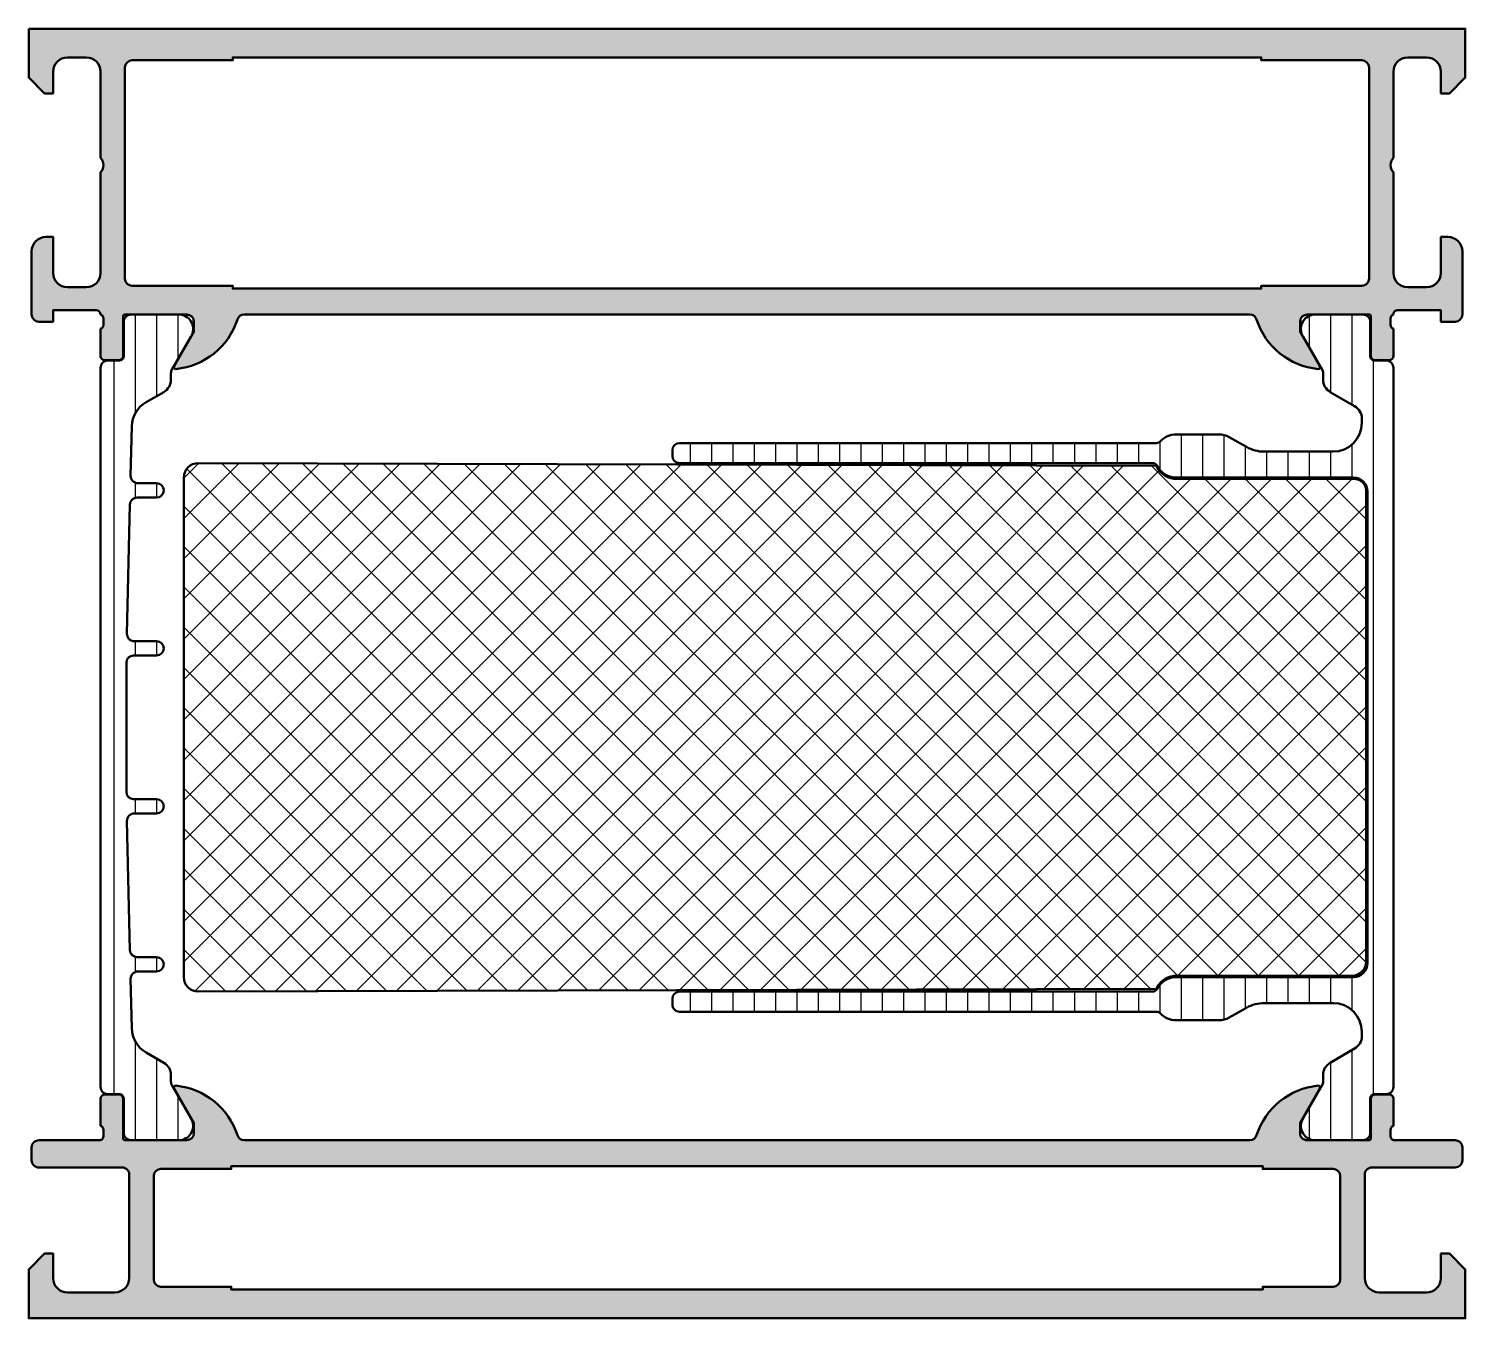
# Model space of a CAD drawing. Extents: x 0 to 100, y 0 to 90.
import ezdxf

# ---------------------------------------------------------------- set-up
doc = ezdxf.new("R2010")
doc.units = 0
for name, color, linetype, lineweight in [('0S-Alu contour', 7, 'Continuous', 50), ('0S-Alu hatch', 252, 'Continuous', 25), ('0S-Plastic contour', 254, 'Continuous', 50), ('0S-Plastic hatch', 253, 'Continuous', 25), ('0S-PT contour', 91, 'Continuous', 50), ('0S-PT hatch', 103, 'Continuous', 25)]:
    doc.layers.add(name, color=color, linetype=linetype, lineweight=lineweight)
pattern_1 = [(90, (0, 0), (-1.4859, 0), [])]

# ---------------------------------------------------------------- blocks, each defined once
blk = doc.blocks.new('441040__156C860D_F946_414C_8758_5BAA19BF4802_')
at = {"layer": '0S-PT hatch'}
h = blk.add_hatch(dxfattribs=at)
h.set_pattern_fill('ANSI37', color=256, scale=0.625, angle=90, style=0)
h.set_pattern_definition([(135, (0, 0), (-1.403165018917055, -1.403165018917055), []), (225, (0, 0), (1.403165018917055, -1.403165018917055), [])])
edge = h.paths.add_edge_path()
edge.add_line((78.48528321094237, 59.35096892247436), (11.79999943749789, 59.54999735107515))
edge.add_arc((11.79999943749789, 58.54999735107515), 1, 90, 180)
edge.add_line((10.79999943749789, 58.54999735107515), (10.79999943749783, 23.74999735107679))
edge.add_arc((11.79999943749786, 23.74999735107682), 1.000000000000028, 180, 270.0000000000017)
edge.add_line((11.79999943749789, 22.74999735107678), (78.48528321094237, 22.94902577967758))
edge.add_arc((78.26254922725477, 23.14999735107677), 0.3000000000000138, 317.9402485523182, 333.6122000380555)
edge.add_ellipse((79.8750007769335, 22.34999735104387), major_axis=(-1.500000000031653, 0), ratio=1, start_angle=267.35422758534895, end_angle=333.6122000380946, ccw=False)
edge.add_line((79.94424232271582, 23.84839836827278), (92.10026076292927, 23.8516011776861))
edge.add_arc((92.09999943749806, 24.85160114354031), 0.9999999999997026, 270.0149728444583, 360)
edge.add_line((93.09999943749779, 24.85160114354031), (93.09999943749806, 57.44839355861134))
edge.add_arc((92.26278290870792, 57.59988228095519), 0.8508115825943814, 349.7436839092399, 454.2141962986134)
edge.add_line((92.20026076292928, 58.44839352446584), (79.94424232271581, 58.45159633387917))
edge.add_ellipse((79.87500077693348, 59.94999735110808), major_axis=(-1.50000000003165, 0), ratio=1, start_angle=26.38779996190459, end_angle=92.64577241465162, ccw=False)
edge.add_arc((78.26254922725487, 59.14999735107535), 0.2999999999998202, 26.38779996193102, 42.05975144766932)
at = {"layer": '0S-PT contour', "color": 7}
for points in [[(78.48528321094237, 59.35096892247436), (11.79999943749789, 59.54999735107515)], [(10.79999943749789, 58.54999735107515), (10.79999943749783, 23.74999735107679)], [(92.20026076292928, 58.44839352446584), (79.94424232271581, 58.45159633387917)], [(93.09999943749779, 24.85160114354031), (93.09999943749806, 57.44839355861134)], [(79.94424232271582, 23.84839836827278), (92.10026076292927, 23.8516011776861)], [(11.79999943749789, 22.74999735107678), (78.48528321094237, 22.94902577967758)]]:
    blk.add_lwpolyline(points, dxfattribs=at)
for centre, radius, start, end in [((11.79999943749789, 58.54999735107515), 1, 90, 180), ((78.26254922725487, 59.14999735107535), 0.2999999999998202, 26.38779996193102, 42.05975144766932), ((92.26278290870792, 57.59988228095519), 0.8508115825943814, 349.7436839092399, 94.21419629861336), ((92.09999943749806, 24.85160114354031), 0.9999999999997026, 270.0149728444583, 0), ((11.79999943749786, 23.74999735107682), 1.000000000000028, 180, 270.0000000000017), ((78.26254922725477, 23.14999735107677), 0.3000000000000138, 317.9402485523182, 333.6122000380555)]:
    blk.add_arc(centre, radius, start, end, dxfattribs=at)
at = {"layer": '0S-PT contour', "color": 7, "extrusion": (0, 0, -1)}
for centre, radius, start, end in [((-79.87500077693348, 59.94999735110808), 1.50000000003165, 267.3542275853484, 333.6122000380955), ((-79.8750007769335, 22.34999735104387), 1.500000000031653, 26.38779996190538, 92.64577241465106)]:
    blk.add_arc(centre, radius, start, end, dxfattribs=at)
blk = doc.blocks.new('284593__CB89CF32_8B29_4262_9A7F_5371E2DF90C9___22FE3CA9_EBDF_4CF3_BB25_4401C002FEA5_')
at = {"layer": '0S-Plastic hatch'}
h = blk.add_hatch(dxfattribs=at)
h.set_pattern_fill('ANSI31', color=256, scale=0.4680000000000001, angle=45, style=0)
h.set_pattern_definition(pattern_1)
edge = h.paths.add_edge_path()
edge.add_ellipse((86.00837280893292, 62.84999735107539), major_axis=(-2.50000000000022, 0), ratio=1, start_angle=60.492414633403996, end_angle=90.00000000000227, ccw=False)
edge.add_line((84.77702585430924, 60.67427110971594), (83.57344793309493, 61.35543309589195))
edge.add_arc((82.83463976032066, 60.0499973510764), 1.500000000000059, 60.49241463339956, 89.99999999999675)
edge.add_line((82.83463976032075, 61.54999735107645), (79.87500077693373, 61.54999735107645))
edge.add_arc((79.87500077693397, 60.04999735111918), 1.499999999957275, 90.00000000000924, 138.1896851048843)
edge.add_ellipse((78.53335999045201, 61.24999735107517), major_axis=(-0.300000000000032, 0), ratio=1, start_angle=90.00000000000267, end_angle=138.1896851048908, ccw=False)
edge.add_line((78.53335999045203, 60.94999735107514), (45.3054057969087, 60.94999735107518))
edge.add_arc((45.30540579690875, 60.44999735107518), 0.5, 90.0000000000057, 180)
edge.add_line((44.80540579690875, 60.44999735107518), (44.80540579690875, 60.04999735107515))
edge.add_arc((45.30540579690873, 60.04999735107512), 0.4999999999999787, 180, 269.9999999999968)
edge.add_line((45.3054057969087, 59.54999735107514), (78.26254922725462, 59.54999735107515))
edge.add_ellipse((78.26254922725496, 59.24999735107492), major_axis=(-0.3000000000002245, 0), ratio=1, start_angle=206.3877999619701, end_angle=270.00000000006514, ccw=False)
edge.add_arc((79.8750007769336, 60.04999735110777), 1.500000000031331, 206.3877999619001, 272.6457724146456)
edge.add_line((79.94424232271577, 58.55159633387917), (92.20026076292928, 58.54839352446584))
edge.add_ellipse((92.19999943749804, 57.54839355861133), major_axis=(-1.000000000000004, 0), ratio=1, start_angle=180, end_angle=269.98502715554014, ccw=False)
edge.add_line((93.19999943749804, 57.54839355861134), (93.19999943749777, 24.75160114354062))
edge.add_ellipse((92.19999943749774, 24.75160114354061), major_axis=(-1.000000000000014, 0), ratio=1, start_angle=90.01497284445912, end_angle=180, ccw=False)
edge.add_line((92.20026076292896, 23.7516011776861), (79.94424232271587, 23.74839836827277))
edge.add_arc((79.87500077693335, 22.24999735104403), 1.500000000031495, 87.35422758534106, 153.612200038087)
edge.add_ellipse((78.26254922725462, 23.04999735107696), major_axis=(-0.3000000000001732, 0), ratio=1, start_angle=90, end_angle=153.6122000380858, ccw=False)
edge.add_line((78.26254922725462, 22.74999735107678), (45.3054057969087, 22.74999735107678))
edge.add_arc((45.30540579690872, 22.24999735107682), 0.4999999999999681, 90.00000000000244, 180)
edge.add_line((44.80540579690876, 22.24999735107682), (44.80540579690876, 21.84999735107679))
edge.add_arc((45.30540579690875, 21.84999735107677), 0.4999999999999929, 180, 270.0000000000008)
edge.add_line((45.30540579690875, 21.34999735107678), (78.53335999045201, 21.34999735107678))
edge.add_ellipse((78.53335999045203, 21.04999735107674), major_axis=(-0.3000000000000433, 0), ratio=1, start_angle=221.8103148951157, end_angle=270.00000000000273, ccw=False)
edge.add_arc((79.87500077693392, 22.24999735103271), 1.499999999957199, 221.8103148951155, 269.9999999999907)
edge.add_line((79.87500077693367, 20.7499973510755), (82.83463976032083, 20.74999735107551))
edge.add_arc((82.83463976032083, 22.24999735107564), 1.500000000000135, 270, 299.5075853665976)
edge.add_line((83.57344793309505, 20.94456160625999), (84.77702585430927, 21.62572359243597))
edge.add_ellipse((86.0083728089329, 19.44999735107666), major_axis=(-2.500000000000087, 0), ratio=1, start_angle=269.99999999999903, end_angle=299.5075853665966, ccw=False)
edge.add_line((86.00837280893295, 21.94999735107675), (90.79999943749787, 21.94999735107677))
edge.add_ellipse((90.79999943749787, 19.94999735107676), major_axis=(-2.000000000000014, 0), ratio=1, start_angle=180, end_angle=269.9999999999996, ccw=False)
edge.add_line((92.79999943749789, 19.94999735107677), (92.79999943749785, 19.64428390423664))
edge.add_ellipse((91.7999994374978, 19.64428390423685), major_axis=(-1.000000000000042, 0), ratio=1, start_angle=119.9999999999996, end_angle=180, ccw=False)
edge.add_line((92.2999994374978, 18.77825850045237), (90.60130742970489, 17.79751821248283))
edge.add_arc((91.10130742970486, 16.93149280869841), 0.9999999999999724, 119.999999999999, 180)
edge.add_line((90.10130742970487, 16.93149280869841), (90.10130742970495, 16.4764151172525))
edge.add_ellipse((89.60130742970453, 16.47641511725241), major_axis=(-0.5000000000004122, 0), ratio=1, start_angle=150.0000034006713, end_angle=180, ccw=False)
edge.add_line((90.03432014643533, 16.22641514295277), (88.71451793939121, 13.94045035107595))
edge.add_arc((89.55577058838256, 13.39981542579881), 0.9999960709244691, 147.2729839001596, 261.818391948101)
edge.add_line((89.41345993939122, 12.40999735107596), (92.8900014374907, 12.40999735107596))
edge.add_arc((92.89000407711576, 12.90999332851458), 0.4999959774455957, 269.9996975188149, 360.0003024817733)
edge.add_line((93.39000005455439, 12.90999596814478), (93.38966810415735, 15.30999435107594))
edge.add_ellipse((93.68966810415736, 15.30999435107595), major_axis=(-0.3000000000000114, 0), ratio=1, start_angle=270, end_angle=360, ccw=False)
edge.add_line((93.68966810415736, 15.60999435107595), (94.49999943749071, 15.60999435107595))
edge.add_arc((94.50000211639991, 16.10999167216674), 0.499997321097963, 269.9996930179738, 360)
edge.add_line((94.99999943749788, 16.10999167216674), (94.99999943749788, 66.19000302998519))
edge.add_arc((94.50000211639986, 66.19000302998522), 0.4999973210980074, 0, 90.00030698201967)
edge.add_line((94.49999943749073, 66.69000035107605), (93.68966810415733, 66.69000035107597))
edge.add_ellipse((93.68966810415736, 66.99000035107599), major_axis=(-0.3000000000000256, 0), ratio=1, start_angle=0, end_angle=89.99999999999733, ccw=False)
edge.add_line((93.38966810415732, 66.99000035107599), (93.39000005455439, 69.38999873401225))
edge.add_arc((92.89000407711573, 69.39000137363732), 0.4999959774456117, 359.9996975182267, 450.000302481185)
edge.add_line((92.8900014374907, 69.88999735107596), (89.41345993939122, 69.88999735107598))
edge.add_arc((89.55577058838256, 68.90017927635311), 0.9999960709244742, 98.18160805189984, 212.7270160998405)
edge.add_line((88.71451793939121, 68.35954435107598), (90.03432014643533, 66.07357955919923))
edge.add_ellipse((89.60130742970468, 65.82357958489962), major_axis=(-0.5000000000002724, 0), ratio=1, start_angle=180, end_angle=209.9999965993342, ccw=False)
edge.add_line((90.10130742970495, 65.82357958489966), (90.10130742970487, 65.36850189345347))
edge.add_arc((91.10130742970483, 65.36850189345354), 0.9999999999999715, 180, 240.0000000000027)
edge.add_line((90.60130742970489, 64.5024764896691), (92.29999943749787, 63.52173620169949))
edge.add_ellipse((91.79999943749782, 62.65571079791508), major_axis=(-1.000000000000012, 0), ratio=1, start_angle=180, end_angle=239.99999999999568, ccw=False)
edge.add_line((92.79999943749785, 62.65571079791509), (92.79999943749789, 62.34999735107557))
edge.add_ellipse((90.79999943749787, 62.34999735107517), major_axis=(-2.000000000000014, 0), ratio=1, start_angle=90.0000000000004, end_angle=180, ccw=False)
edge.add_line((90.79999943749787, 60.34999735107516), (86.008372808933, 60.34999735107517))
at = {"layer": '0S-Plastic contour', "color": 7}
for points in [[(92.8900014374907, 69.88999735107596), (89.41345993939122, 69.88999735107598)], [(93.38966810415732, 66.99000035107599), (93.39000005455439, 69.38999873401225)], [(88.71451793939121, 68.35954435107598), (90.03432014643533, 66.07357955919923)], [(94.49999943749073, 66.69000035107605), (93.68966810415733, 66.69000035107597)], [(94.99999943749788, 16.10999167216674), (94.99999943749788, 66.19000302998519)], [(90.10130742970495, 65.82357958489966), (90.10130742970487, 65.36850189345347)], [(90.60130742970489, 64.5024764896691), (92.29999943749787, 63.52173620169949)], [(92.79999943749785, 62.65571079791509), (92.79999943749789, 62.34999735107557)], [(82.83463976032075, 61.54999735107645), (79.87500077693373, 61.54999735107645)], [(84.77702585430924, 60.67427110971594), (83.57344793309493, 61.35543309589195)], [(44.80540579690875, 60.44999735107518), (44.80540579690875, 60.04999735107515)], [(78.53335999045203, 60.94999735107514), (45.3054057969087, 60.94999735107518)], [(90.79999943749787, 60.34999735107516), (86.008372808933, 60.34999735107517)], [(45.3054057969087, 59.54999735107514), (78.26254922725462, 59.54999735107515)], [(79.94424232271577, 58.55159633387917), (92.20026076292928, 58.54839352446584)], [(93.19999943749804, 57.54839355861134), (93.19999943749777, 24.75160114354062)], [(92.20026076292896, 23.7516011776861), (79.94424232271587, 23.74839836827277)], [(44.80540579690876, 22.24999735107682), (44.80540579690876, 21.84999735107679)], [(78.26254922725462, 22.74999735107678), (45.3054057969087, 22.74999735107678)], [(45.30540579690875, 21.34999735107678), (78.53335999045201, 21.34999735107678)], [(83.57344793309505, 20.94456160625999), (84.77702585430927, 21.62572359243597)], [(86.00837280893295, 21.94999735107675), (90.79999943749787, 21.94999735107677)], [(79.87500077693367, 20.7499973510755), (82.83463976032083, 20.74999735107551)], [(92.79999943749789, 19.94999735107677), (92.79999943749785, 19.64428390423664)], [(92.2999994374978, 18.77825850045237), (90.60130742970489, 17.79751821248283)], [(90.03432014643533, 16.22641514295277), (88.71451793939121, 13.94045035107595)], [(90.10130742970487, 16.93149280869841), (90.10130742970495, 16.4764151172525)], [(93.39000005455439, 12.90999596814478), (93.38966810415735, 15.30999435107594)], [(93.68966810415736, 15.60999435107595), (94.49999943749071, 15.60999435107595)], [(89.41345993939122, 12.40999735107596), (92.8900014374907, 12.40999735107596)]]:
    blk.add_lwpolyline(points, dxfattribs=at)
for centre, radius, start, end in [((89.55577058838256, 68.90017927635311), 0.9999960709244742, 98.18160805189984, 212.7270160998405), ((92.89000407711573, 69.39000137363732), 0.4999959774456117, 359.9996975182267, 90.00030248118505), ((94.50000211639986, 66.19000302998522), 0.4999973210980074, 0, 90.00030698201967), ((91.10130742970483, 65.36850189345354), 0.9999999999999715, 180, 240.0000000000027), ((79.87500077693397, 60.04999735111918), 1.499999999957275, 90.00000000000924, 138.1896851048843), ((82.83463976032066, 60.0499973510764), 1.500000000000059, 60.49241463339956, 89.99999999999675), ((45.30540579690875, 60.44999735107518), 0.5, 90.0000000000057, 180), ((45.30540579690873, 60.04999735107512), 0.4999999999999787, 180, 269.9999999999968), ((79.8750007769336, 60.04999735110777), 1.500000000031331, 206.3877999619001, 272.6457724146456), ((79.87500077693335, 22.24999735104403), 1.500000000031495, 87.35422758534106, 153.612200038087), ((45.30540579690872, 22.24999735107682), 0.4999999999999681, 90.00000000000244, 180), ((45.30540579690875, 21.84999735107677), 0.4999999999999929, 180, 270.0000000000008), ((79.87500077693392, 22.24999735103271), 1.499999999957199, 221.8103148951155, 269.9999999999907), ((82.83463976032083, 22.24999735107564), 1.500000000000135, 270, 299.5075853665976), ((91.10130742970486, 16.93149280869841), 0.9999999999999724, 119.999999999999, 180), ((94.50000211639991, 16.10999167216674), 0.499997321097963, 269.9996930179738, 0), ((89.55577058838256, 13.39981542579881), 0.9999960709244691, 147.2729839001596, 261.818391948101), ((92.89000407711576, 12.90999332851458), 0.4999959774455957, 269.9996975188149, 0.0003024817733149)]:
    blk.add_arc(centre, radius, start, end, dxfattribs=at)
at = {"layer": '0S-Plastic contour', "color": 7, "extrusion": (0, 0, -1)}
for centre, radius, start, end in [((-89.60130742970468, 65.82357958489962), 0.5000000000002724, 150.0000034006658, 180), ((-93.68966810415736, 66.99000035107599), 0.3000000000000256, 270.0000000000027, 0), ((-91.79999943749782, 62.65571079791508), 1.000000000000012, 120.0000000000043, 180), ((-90.79999943749787, 62.34999735107517), 2.000000000000014, 180, 269.9999999999996), ((-78.53335999045201, 61.24999735107517), 0.300000000000032, 221.8103148951093, 269.9999999999973), ((-86.00837280893292, 62.84999735107539), 2.50000000000022, 269.9999999999977, 299.507585366596), ((-78.26254922725496, 59.24999735107492), 0.3000000000002245, 89.99999999993486, 153.6122000380299), ((-92.19999943749804, 57.54839355861133), 1.000000000000004, 90.01497284445988, 180), ((-92.19999943749774, 24.75160114354061), 1.000000000000014, 180, 269.9850271555409), ((-78.26254922725462, 23.04999735107696), 0.3000000000001732, 206.3877999619143, 270), ((-78.53335999045203, 21.04999735107674), 0.3000000000000433, 89.99999999999729, 138.1896851048843), ((-86.0083728089329, 19.44999735107666), 2.500000000000087, 60.4924146334034, 90.00000000000097), ((-90.79999943749787, 19.94999735107676), 2.000000000000014, 90.0000000000004, 180), ((-91.7999994374978, 19.64428390423685), 1.000000000000042, 180, 240.0000000000005), ((-89.60130742970453, 16.47641511725241), 0.5000000000004122, 180, 209.9999965993288), ((-93.68966810415736, 15.30999435107595), 0.3000000000000114, 0, 90)]:
    blk.add_arc(centre, radius, start, end, dxfattribs=at)
blk = doc.blocks.new('345300__73668770_C65F_4D0F_A439_4FA4F03E25A7_')
at = {"layer": '0S-Alu hatch'}
h = blk.add_hatch(color=256, dxfattribs=at)
edge = h.paths.add_edge_path()
edge.add_line((0, 89.80000000000003), (99.99996948242188, 89.80000000000003))
edge.add_line((99.99996948242188, 89.80000000000003), (99.99996948242188, 86.3999984741211))
edge.add_line((99.99996948242188, 86.3999984741211), (98.89999389648438, 85.30000000000001))
edge.add_line((98.89999389648438, 85.30000000000001), (98.29998779296875, 85.30000000000001))
edge.add_line((98.29998779296875, 85.30000000000001), (98.29998779296875, 86.80000381469728))
edge.add_arc((97.29994939907021, 86.79996542079873), 1.000038394635566, 0.0021997240652303, 89.99780027611114)
edge.add_line((97.29998779296876, 87.80000381469728), (95.99996948242188, 87.80000381469728))
edge.add_arc((96.0000150538953, 86.79995824322386), 1.000045572511753, 90.00261093410732, 179.9973890658238)
edge.add_line((94.99996948242188, 86.80000381469848), (94.99996948242188, 80.80000000000001))
edge.add_arc((95.52509179338529, 80.30000000000001), 0.725088574914509, 136.4038464693325, 223.5961535306674)
edge.add_line((94.99996948242188, 79.80000000000001), (94.99996948242188, 72.80000000000001))
edge.add_arc((95.99999648393727, 72.8000270015154), 1.000027001879922, 180.0015470310149, 269.9984529689002)
edge.add_line((95.99996948242188, 71.80000000000001), (97.29998779296876, 71.80000000000001))
edge.add_arc((97.2999679698209, 72.80001982314786), 1.000019823344326, 270.0011357601941, 359.9988642393876)
edge.add_line((98.29998779296875, 72.7999999999927), (98.29998779296875, 75.30000000000001))
edge.add_line((98.29998779296875, 75.30000000000001), (98.79998779296876, 75.30000000000001))
edge.add_ellipse((98.79995342740018, 74.29996563443144), major_axis=(-1.000034366159042, 0), ratio=1, start_angle=180.0019689340145, end_angle=269.99803106562484, ccw=False)
edge.add_line((99.79998779296876, 74.29999999999374), (99.79998779296876, 69.89999084472657))
edge.add_ellipse((99.29998505210114, 69.89999358559419), major_axis=(-0.500002740875127, 0), ratio=1, start_angle=90.00031407857142, end_angle=179.9996859215194, ccw=False)
edge.add_line((99.29998779296875, 69.39999084472657), (98.29998779296875, 69.39999084472657))
edge.add_line((98.29998779296875, 69.39999084472657), (98.29980468750001, 70.19971923828126))
edge.add_line((98.29980468750001, 70.19971923828126), (95.28150676976168, 70.19971923828126))
edge.add_arc((95.28150676976165, 69.89971923828118), 0.3000000000000824, 89.99999999999459, 160.3830049764295)
edge.add_line((94.9989193967623, 70.00043853445311), (95, 69.90000000000003))
edge.add_arc((95.07883644654304, 69.63247940800687), 0.2788950563274773, 106.419876419491, 181.1645893740969)
edge.add_line((94.79999899999997, 69.6268110000085), (94.79999899999996, 69.17321700000853))
edge.add_arc((95.07886709564315, 69.1675563405315), 0.2789255417371858, 178.8371299271166, 253.5754054446486)
edge.add_line((95, 68.90001300000853), (95, 67.02000200000003))
edge.add_ellipse((94.7, 67.02000200000002), major_axis=(-0.2999999999999971, 0), ratio=1, start_angle=90.00000000000807, end_angle=180, ccw=False)
edge.add_line((94.70000000000005, 66.72000200000002), (93.72002568095724, 66.72000200000002))
edge.add_ellipse((93.7200256809572, 67.02000200000002), major_axis=(-0.2999999999999971, 0), ratio=1, start_angle=0, end_angle=90.00000000000267, ccw=False)
edge.add_line((93.42002568095722, 67.02000200000003), (93.42002568095722, 69.78000000000003))
edge.add_arc((93.3000256809572, 69.78000000000003), 0.1200000000000045, 0, 90)
edge.add_line((93.3000256809572, 69.90000000000003), (89, 69.90000000000003))
edge.add_arc((89.00000000000003, 69.4), 0.5000000000000285, 90.00000000000325, 180)
edge.add_line((88.49999999999999, 69.4), (88.49999999999999, 68.70000000000005))
edge.add_line((88.49999999999999, 68.70000000000005), (89.88149545762235, 66.3071796769725))
edge.add_ellipse((89.76188021535167, 66.23811978464833), major_axis=(-0.1381197846483301, 0), ratio=1, start_angle=84.37742244921202, end_angle=210.0000000000055, ccw=False)
edge.add_ellipse((90.23822324117373, 71.0766088618477), major_axis=(-4.999999999999888, 0), ratio=1, start_angle=17.748416356070607, end_angle=84.37742244920702, ccw=False)
edge.add_arc((84.99999999999996, 69.39999999999992), 0.5000000000000651, 17.74841635606446, 89.99999999999511)
edge.add_line((85, 69.89999999999998), (15, 69.89999999999998))
edge.add_arc((15.00000000000004, 69.40000000000009), 0.4999999999998864, 90.00000000000529, 162.2515836439358)
edge.add_ellipse((9.761776758826262, 71.07660886184794), major_axis=(-5.000000000000107, 0), ratio=1, start_angle=95.62257755079241, end_angle=162.2515836439288, ccw=False)
edge.add_ellipse((10.23811978464829, 66.23811978464829), major_axis=(-0.1381197846482718, 0), ratio=1, start_angle=-30.00000000001222, end_angle=95.62257755078599, ccw=False)
edge.add_line((10.11850454237766, 66.30717967697245), (11.5, 68.69999999999999))
edge.add_line((11.5, 68.69999999999999), (11.5, 69.40000000000003))
edge.add_arc((11, 69.40000000000003), 0.5, 0, 90)
edge.add_line((11, 69.90000000000003), (6.69997431904278, 69.90000000000003))
edge.add_arc((6.69997431904278, 69.78000000000003), 0.1200000000000045, 90, 180)
edge.add_line((6.579974319042776, 69.78000000000003), (6.579974319042776, 67.02000200000003))
edge.add_ellipse((6.279974319042769, 67.02000200000003), major_axis=(-0.3000000000000069, 0), ratio=1, start_angle=89.9999999999992, end_angle=180, ccw=False)
edge.add_line((6.279974319042764, 66.72000200000002), (5.300000000000011, 66.72000200000002))
edge.add_ellipse((5.300000000000006, 67.02000200000003), major_axis=(-0.3000000000000114, 0), ratio=1, start_angle=0, end_angle=90.0000000000008, ccw=False)
edge.add_line((5, 67.02000200000003), (5, 68.90001300000853))
edge.add_arc((4.92113290435681, 69.16755634053148), 0.2789255417371637, 286.4245945553585, 361.162870072889)
edge.add_line((5.200000999999992, 69.17321700000853), (5.200000999999986, 69.6268110000085))
edge.add_arc((4.9222332217188, 69.63245766302174), 0.2778251670645609, 358.8354106259018, 433.5801235805067)
edge.add_arc((4.699999999999985, 69.89895200014774), 0.3007672381335196, 0, 89.99999999999947)
edge.add_line((4.699999999999988, 70.19971923828126), (1.700164794921875, 70.19971923828126))
edge.add_line((1.700164794921875, 70.19971923828126), (1.699981689453125, 69.39999084472657))
edge.add_line((1.699981689453125, 69.39999084472657), (0.699981689453125, 69.39999084472657))
edge.add_ellipse((0.6999844303207189, 69.89999358559417), major_axis=(-0.5000027408751128, 0), ratio=1, start_angle=0.00031407848081244083, end_angle=89.99968592143108, ccw=False)
edge.add_line((0.1999816894531222, 69.89999084472736), (0.199981689453125, 74.30000000000001))
edge.add_ellipse((1.200016055021642, 74.2999656344315), major_axis=(-1.000034366158992, 0), ratio=1, start_angle=270.00196893437226, end_angle=359.99803106598546, ccw=False)
edge.add_line((1.199981689453125, 75.30000000000001), (1.699981689453125, 75.30000000000001))
edge.add_line((1.699981689453125, 75.30000000000001), (1.699981689453125, 72.80000000000001))
edge.add_arc((2.700001512600951, 72.80001982314784), 1.000019823344301, 180.0011357606123, 269.9988642398073)
edge.add_line((2.699981689453124, 71.80000000000001), (4, 71.80000000000001))
edge.add_arc((3.999972998484608, 72.8000270015154), 1.000027001879922, 270.0015470310999, 359.998452968985)
edge.add_line((5, 72.80000000000149), (5, 79.80000000000001))
edge.add_arc((4.474877689036592, 80.30000000000001), 0.7250885749145063, 316.4038464693324, 403.5961535306675)
edge.add_line((5, 80.80000000000001), (5, 86.80000381469728))
edge.add_arc((3.999954428526577, 86.79995824322386), 1.000045572511754, 0.0026109341761524, 89.99738906589263)
edge.add_line((4, 87.80000381469728), (2.699981689453125, 87.80000381469728))
edge.add_arc((2.700020083351652, 86.79996542079876), 1.000038394635538, 90.00219972388761, 179.9978002759347)
edge.add_line((1.699981689453131, 86.80000381470039), (1.699981689453125, 85.30000000000001))
edge.add_line((1.699981689453125, 85.30000000000001), (1.0999755859375, 85.30000000000001))
edge.add_line((1.0999755859375, 85.30000000000001), (0, 86.3999984741211))
edge.add_line((0, 86.3999984741211), (0, 89.80000000000003))
edge = h.paths.add_edge_path()
edge.add_line((6.69998550415039, 87.0999954223633), (6.69998550415039, 72.39999084472657))
edge.add_arc((7.199990157979264, 72.39999549855544), 0.5000046538505313, 180.0005332839962, 269.9994667154576)
edge.add_line((7.19998550415039, 71.89999084472657), (14.19998550415039, 71.89999084472657))
edge.add_line((14.19998550415039, 71.89999084472657), (14.19998550415039, 71.69999389648439))
edge.add_line((14.19998550415039, 71.69999389648439), (85.79998779296875, 71.69999389648439))
edge.add_line((85.79998779296875, 71.69999389648439), (85.79998779296875, 71.89999084472657))
edge.add_line((85.79998779296875, 71.89999084472657), (92.79998779296875, 71.89999084472657))
edge.add_arc((92.79998313913988, 72.39999549855544), 0.5000046538505251, 270.0005332845417, 359.9994667160037)
edge.add_line((93.29998779296875, 72.39999084473133), (93.29998779296875, 87.0999954223633))
edge.add_arc((92.7999799408826, 87.09998757027715), 0.5000078521477965, 0.0008997684672687, 89.99910023133756)
edge.add_line((92.79998779296875, 87.59999542236329), (85.79998779296875, 87.59999542236329))
edge.add_line((85.79998779296875, 87.59999542236329), (85.79998779296875, 87.7999923706055))
edge.add_line((85.79998779296875, 87.7999923706055), (14.19998550415039, 87.7999923706055))
edge.add_line((14.19998550415039, 87.7999923706055), (14.19998550415039, 87.59999542236329))
edge.add_line((14.19998550415039, 87.59999542236329), (7.19998550415039, 87.59999542236329))
edge.add_arc((7.199993356236531, 87.09998757027715), 0.5000078521477965, 90.00089976866235, 179.9991002315327)
at = {"layer": '0S-Alu contour', "color": 7}
for points in [[(0, 89.80000000000003), (99.99996948242188, 89.80000000000003), (99.99996948242188, 86.3999984741211), (98.89999389648438, 85.30000000000001), (98.29998779296875, 85.30000000000001), (98.29998779296875, 86.80000381469728)], [(1.699981689453131, 86.80000381470039), (1.699981689453125, 85.30000000000001), (1.0999755859375, 85.30000000000001), (0, 86.3999984741211), (0, 89.80000000000003)], [(4, 87.80000381469728), (2.699981689453125, 87.80000381469728)], [(6.69998550415039, 87.0999954223633), (6.69998550415039, 72.39999084472657)], [(92.79998779296875, 87.59999542236329), (85.79998779296875, 87.59999542236329), (85.79998779296875, 87.7999923706055), (14.19998550415039, 87.7999923706055), (14.19998550415039, 87.59999542236329), (7.19998550415039, 87.59999542236329)], [(93.29998779296875, 72.39999084473133), (93.29998779296875, 87.0999954223633)], [(97.29998779296876, 87.80000381469728), (95.99996948242188, 87.80000381469728)], [(5, 80.80000000000001), (5, 86.80000381469728)], [(94.99996948242188, 86.80000381469848), (94.99996948242188, 80.80000000000001)], [(5, 72.80000000000149), (5, 79.80000000000001)], [(94.99996948242188, 79.80000000000001), (94.99996948242188, 72.80000000000001)], [(1.199981689453125, 75.30000000000001), (1.699981689453125, 75.30000000000001), (1.699981689453125, 72.80000000000001)], [(98.29998779296875, 72.7999999999927), (98.29998779296875, 75.30000000000001), (98.79998779296876, 75.30000000000001)], [(0.1999816894531222, 69.89999084472736), (0.199981689453125, 74.30000000000001)], [(99.79998779296876, 74.29999999999374), (99.79998779296876, 69.89999084472657)], [(2.699981689453124, 71.80000000000001), (4, 71.80000000000001)], [(7.19998550415039, 71.89999084472657), (14.19998550415039, 71.89999084472657), (14.19998550415039, 71.69999389648439), (85.79998779296875, 71.69999389648439), (85.79998779296875, 71.89999084472657), (92.79998779296875, 71.89999084472657)], [(95.99996948242188, 71.80000000000001), (97.29998779296876, 71.80000000000001)], [(4.699999999999988, 70.19971923828126), (1.700164794921875, 70.19971923828126), (1.699981689453125, 69.39999084472657), (0.699981689453125, 69.39999084472657)], [(94.9989193967623, 70.00043853445311), (95, 69.90000000000003)], [(99.29998779296875, 69.39999084472657), (98.29998779296875, 69.39999084472657), (98.29980468750001, 70.19971923828126), (95.28150676976168, 70.19971923828126)], [(5.200000999999992, 69.17321700000853), (5.200000999999986, 69.6268110000085)], [(6.579974319042776, 69.78000000000003), (6.579974319042776, 67.02000200000003)], [(11, 69.90000000000003), (6.69997431904278, 69.90000000000003)], [(10.11850454237766, 66.30717967697245), (11.5, 68.69999999999999), (11.5, 69.40000000000003)], [(85, 69.89999999999998), (15, 69.89999999999998)], [(88.49999999999999, 69.4), (88.49999999999999, 68.70000000000005), (89.88149545762235, 66.3071796769725)], [(93.3000256809572, 69.90000000000003), (89, 69.90000000000003)], [(93.42002568095722, 67.02000200000003), (93.42002568095722, 69.78000000000003)], [(94.79999899999997, 69.6268110000085), (94.79999899999996, 69.17321700000853)], [(5, 67.02000200000003), (5, 68.90001300000853)], [(95, 68.90001300000853), (95, 67.02000200000003)], [(6.279974319042764, 66.72000200000002), (5.300000000000011, 66.72000200000002)], [(94.70000000000005, 66.72000200000002), (93.72002568095724, 66.72000200000002)]]:
    blk.add_lwpolyline(points, dxfattribs=at)
for centre, radius, start, end in [((2.700020083351652, 86.79996542079876), 1.000038394635538, 90.00219972388761, 179.9978002759347), ((3.999954428526577, 86.79995824322386), 1.000045572511754, 0.0026109341761524, 89.99738906589263), ((7.199993356236531, 87.09998757027715), 0.5000078521477965, 90.00089976866235, 179.9991002315327), ((92.7999799408826, 87.09998757027715), 0.5000078521477965, 0.0008997684672687, 89.99910023133756), ((96.0000150538953, 86.79995824322386), 1.000045572511753, 90.00261093410732, 179.9973890658238), ((97.29994939907021, 86.79996542079873), 1.000038394635566, 0.0021997240652303, 89.99780027611114), ((4.474877689036592, 80.30000000000001), 0.7250885749145063, 316.4038464693324, 43.59615353066761), ((95.52509179338529, 80.30000000000001), 0.725088574914509, 136.4038464693325, 223.5961535306674), ((2.700001512600951, 72.80001982314784), 1.000019823344301, 180.0011357606123, 269.9988642398073), ((3.999972998484608, 72.8000270015154), 1.000027001879922, 270.0015470310999, 359.998452968985), ((7.199990157979264, 72.39999549855544), 0.5000046538505313, 180.0005332839962, 269.9994667154576), ((92.79998313913988, 72.39999549855544), 0.5000046538505251, 270.0005332845417, 359.9994667160037), ((95.99999648393727, 72.8000270015154), 1.000027001879922, 180.0015470310149, 269.9984529689002), ((97.2999679698209, 72.80001982314786), 1.000019823344326, 270.0011357601941, 359.9988642393876), ((4.699999999999985, 69.89895200014774), 0.3007672381335196, 0, 89.99999999999947), ((95.28150676976165, 69.89971923828118), 0.3000000000000824, 89.99999999999459, 160.3830049764295), ((4.92113290435681, 69.16755634053148), 0.2789255417371637, 286.4245945553585, 1.162870072889045), ((4.9222332217188, 69.63245766302174), 0.2778251670645609, 358.8354106259018, 73.58012358050664), ((6.69997431904278, 69.78000000000003), 0.1200000000000045, 90, 180), ((11, 69.40000000000003), 0.5, 0, 90), ((15.00000000000004, 69.40000000000009), 0.4999999999998864, 90.00000000000529, 162.2515836439358), ((84.99999999999996, 69.39999999999992), 0.5000000000000651, 17.74841635606446, 89.99999999999511), ((89.00000000000003, 69.4), 0.5000000000000285, 90.00000000000325, 180), ((93.3000256809572, 69.78000000000003), 0.1200000000000045, 0, 90), ((95.07883644654304, 69.63247940800687), 0.2788950563274773, 106.419876419491, 181.1645893740969), ((95.07886709564315, 69.1675563405315), 0.2789255417371858, 178.8371299271166, 253.5754054446486)]:
    blk.add_arc(centre, radius, start, end, dxfattribs=at)
at = {"layer": '0S-Alu contour', "color": 7, "extrusion": (0, 0, -1)}
for centre, radius, start, end in [((-1.200016055021642, 74.2999656344315), 1.000034366158992, 0.0019689340145208, 89.99803106562771), ((-98.79995342740018, 74.29996563443144), 1.000034366159042, 90.00196893437514, 179.9980310659855), ((-0.6999844303207189, 69.89999358559417), 0.5000027408751128, 270.000314078569, 359.9996859215192), ((-9.761776758826262, 71.07660886184794), 5.000000000000107, 197.7484163560713, 264.3774224492076), ((-90.23822324117373, 71.0766088618477), 4.999999999999888, 275.6225775507931, 342.2515836439294), ((-99.29998505210114, 69.89999358559419), 0.500002740875127, 180.0003140784807, 269.9996859214286), ((-5.300000000000006, 67.02000200000003), 0.3000000000000114, 269.9999999999992, 0), ((-6.279974319042769, 67.02000200000003), 0.3000000000000069, 180, 270.0000000000008), ((-93.7200256809572, 67.02000200000002), 0.2999999999999971, 269.9999999999973, 0), ((-94.7, 67.02000200000002), 0.2999999999999971, 180, 269.9999999999919), ((-10.23811978464829, 66.23811978464829), 0.1381197846482718, 264.377422449214, 30.00000000001219), ((-89.76188021535167, 66.23811978464833), 0.1381197846483301, 149.9999999999945, 275.6225775507881)]:
    blk.add_arc(centre, radius, start, end, dxfattribs=at)
blk = doc.blocks.new('356930__AA3B0F1D_A2C0_4C11_8679_8AD05F68B294_')
at = {"layer": '0S-Alu hatch'}
h = blk.add_hatch(color=256, dxfattribs=at)
edge = h.paths.add_edge_path()
edge.add_arc((0.7000015625021075, 11.00000007629569), 0.4999999999999983, 180, 270.0000000000002)
edge.add_line((0.7000015625021091, 10.50000007629569), (6.499999996187398, 10.50000007629569))
edge.add_ellipse((6.500003635544032, 10.00000371565232), major_axis=(-0.4999963606566104, 0), ratio=1, start_angle=179.9995829571355, end_angle=270.00041704258604, ccw=False)
edge.add_line((6.999999996187397, 10.00000007629326), (6.999999996187398, 2.800003128053504))
edge.add_ellipse((5.999980085835256, 2.800022919193989), major_axis=(-1.000019910547983, 0), ratio=1, start_angle=90.0011407564333, end_angle=179.9988660732029, ccw=False)
edge.add_line((5.999999996187396, 1.800003008844213), (2.700012203218648, 1.800003008844214))
edge.add_ellipse((2.699981218687417, 2.799972024316683), major_axis=(-0.9999690159525041, 0), ratio=1, start_angle=-0.0017821679763869724, end_angle=90.00177533787718, ccw=False)
edge.add_line((1.700012203218647, 2.80000312805194), (1.700012203218648, 4.500000076295691))
edge.add_line((1.700012203218648, 4.500000076295691), (1.100006099703023, 4.500000076295691))
edge.add_line((1.100006099703023, 4.500000076295691), (0, 3.400001602174597))
edge.add_line((0, 3.400001602174597), (0, 0))
edge.add_line((0, 0), (100, 0))
edge.add_line((100, 0), (100, 3.400001602174569))
edge.add_line((100, 3.400001602174569), (98.89999390029698, 4.500000076295691))
edge.add_line((98.89999390029698, 4.500000076295691), (98.29998779678135, 4.500000076295691))
edge.add_line((98.29998779678135, 4.500000076295691), (98.29998779678135, 2.800003128053475))
edge.add_ellipse((97.30001878131262, 2.799972024316665), major_axis=(-0.999969015952486, 0), ratio=1, start_angle=89.99822466212169, end_angle=180.0017821679764, ccw=False)
edge.add_line((97.29998779678135, 1.800003008844219), (94.00000000381259, 1.800003008844214))
edge.add_ellipse((94.00001991416472, 2.800022919193978), major_axis=(-1.00001991054797, 0), ratio=1, start_angle=0.0011339267973085043, end_angle=89.99885924356698, ccw=False)
edge.add_line((93.0000000038126, 2.800003128043826), (93.0000000038126, 10.00000007629566))
edge.add_ellipse((93.49999636445598, 10.00000371565231), major_axis=(-0.4999963606566246, 0), ratio=1, start_angle=-90.0004170425845, end_angle=0.00041704286462618256, ccw=False)
edge.add_line((93.5000000038126, 10.50000007629569), (99.29999843749795, 10.50000007629569))
edge.add_arc((99.29999843749788, 11.00000007629565), 0.4999999999999645, 270.0000000000081, 360)
edge.add_line((99.79999843749783, 11.00000007629565), (99.79999843749793, 11.89999735107602))
edge.add_arc((99.29999843749799, 11.89999735107601), 0.4999999999999574, 0, 90.00000000000487)
edge.add_line((99.29999843749795, 12.39999735107597), (94.99999943749788, 12.39999735107597))
edge.add_ellipse((95.07883588404088, 12.66751794306911), major_axis=(-0.2788950563274506, 0), ratio=1, start_angle=-1.1645893740953284, end_angle=73.58012358051349, ccw=False)
edge.add_line((94.79999843749783, 12.67318635106747), (94.79999843749783, 13.12678035106745))
edge.add_ellipse((95.078866533141, 13.13244101054456), major_axis=(-0.2789255417371444, 0), ratio=1, start_angle=-73.57540544463109, end_angle=1.16287007289651, ccw=False)
edge.add_line((94.99999943749775, 13.39998435106747), (94.99999943749788, 15.27999535107596))
edge.add_arc((94.69999943749782, 15.27999535107594), 0.3000000000000398, 0, 90.00000000000543)
edge.add_line((94.69999943749781, 15.57999535107598), (93.72002511845506, 15.57999535107598))
edge.add_arc((93.72002511845506, 15.27999535107596), 0.3000000000000114, 90, 180)
edge.add_line((93.42002511845504, 15.27999535107596), (93.42002511845504, 12.51999735107594))
edge.add_ellipse((93.30002511845504, 12.51999735107597), major_axis=(-0.1200000000000045, 0), ratio=1, start_angle=90, end_angle=180, ccw=False)
edge.add_line((93.30002511845504, 12.39999735107597), (88.99999943749788, 12.39999735107597))
edge.add_ellipse((88.99999943749786, 12.89999735107595), major_axis=(-0.4999999999999805, 0), ratio=1, start_angle=0, end_angle=90.00000000000159, ccw=False)
edge.add_line((88.49999943749788, 12.89999735107595), (88.49999943749788, 13.59999735107595))
edge.add_line((88.49999943749788, 13.59999735107595), (89.88149489512023, 15.99281767410349))
edge.add_arc((89.76187965284954, 16.06187756642763), 0.1381197846483, 330.0000000000043, 455.6225775507952)
edge.add_arc((90.23822267867163, 11.22338848922789), 5.00000000000022, 95.62257755079304, 162.2515836439296)
edge.add_ellipse((84.99999943749788, 12.89999735107571), major_axis=(-0.4999999999997377, 0), ratio=1, start_angle=90, end_angle=162.25158364393, ccw=False)
edge.add_line((84.99999943749788, 12.39999735107597), (15.00000056250212, 12.39999735107597))
edge.add_ellipse((15.00000056250211, 12.89999735107593), major_axis=(-0.4999999999999681, 0), ratio=1, start_angle=17.748416356071004, end_angle=90.0000000000012, ccw=False)
edge.add_arc((9.761777321328305, 11.22338848922815), 5.000000000000026, 17.7484163560697, 84.37742244920602)
edge.add_arc((10.23812034715045, 16.06187756642767), 0.138119784648309, 84.37742244920736, 209.9999999999994)
edge.add_line((10.11850510487977, 15.99281767410352), (11.50000056250212, 13.59999735107595))
edge.add_line((11.50000056250212, 13.59999735107595), (11.50000056250212, 12.89999735107597))
edge.add_ellipse((11.00000056250212, 12.89999735107597), major_axis=(-0.5000000000000018, 0), ratio=1, start_angle=90.00000000000023, end_angle=180, ccw=False)
edge.add_line((11.00000056250212, 12.39999735107597), (6.699974881544903, 12.39999735107597))
edge.add_ellipse((6.699974881544904, 12.51999735107597), major_axis=(-0.1200000000000045, 0), ratio=1, start_angle=0, end_angle=89.9999999999996, ccw=False)
edge.add_line((6.579974881544899, 12.51999735107597), (6.579974881544899, 15.27999535107596))
edge.add_arc((6.279974881544887, 15.27999535107596), 0.3000000000000114, 0, 90)
edge.add_line((6.279974881544887, 15.57999535107598), (5.300000562502134, 15.57999535107598))
edge.add_arc((5.300000562502134, 15.27999535107596), 0.3000000000000114, 90, 180)
edge.add_line((5.000000562502123, 15.27999535107596), (5.000000562502123, 13.39998435106747))
edge.add_ellipse((4.921133466858934, 13.13244101054453), major_axis=(-0.2789255417371566, 0), ratio=1, start_angle=178.8371299271092, end_angle=253.57540544464132, ccw=False)
edge.add_line((5.200001562502109, 13.12678035106745), (5.200001562502109, 12.67318635106747))
edge.add_ellipse((4.921164115959067, 12.66751794306907), major_axis=(-0.2788950563274293, 0), ratio=1, start_angle=106.4198764194951, end_angle=181.1645893741013, ccw=False)
edge.add_line((5.000000562502123, 12.39999735107597), (0.7000015625020524, 12.39999735107597))
edge.add_arc((0.7000015625020239, 11.89999735107605), 0.4999999999999148, 89.99999999999673, 180)
edge.add_line((0.2000015625021091, 11.89999735107605), (0.2000015625021092, 11.00000007629569))
edge = h.paths.add_edge_path()
edge.add_ellipse((9.200000282289693, 9.900095062257606), major_axis=(-0.5, 0), ratio=1, start_angle=270, end_angle=360, ccw=False)
edge.add_line((9.200000282289693, 10.4000950622576), (14.1000018081686, 10.4000950622576))
edge.add_line((14.1000018081686, 10.4000950622576), (14.1000018081686, 10.60009201049979))
edge.add_line((14.1000018081686, 10.60009201049979), (85.89999819183139, 10.60009201049979))
edge.add_line((85.89999819183139, 10.60009201049979), (85.89999819183139, 10.4000950622576))
edge.add_line((85.89999819183139, 10.4000950622576), (90.7999997177103, 10.4000950622576))
edge.add_ellipse((90.7999997177103, 9.900095062257606), major_axis=(-0.5, 0), ratio=1, start_angle=180, end_angle=270, ccw=False)
edge.add_line((91.2999997177103, 9.900095062257606), (91.2999997177103, 2.700092391969519))
edge.add_ellipse((90.7999997177103, 2.700092391969519), major_axis=(-0.5, 0), ratio=1, start_angle=90, end_angle=180, ccw=False)
edge.add_line((90.7999997177103, 2.200092391969519), (85.89999819183139, 2.200092391969519))
edge.add_line((85.89999819183139, 2.200092391969519), (85.89999819183139, 2.000095324518042))
edge.add_line((85.89999819183139, 2.000095324518042), (14.1000018081686, 2.000095324518042))
edge.add_line((14.1000018081686, 2.000095324518042), (14.1000018081686, 2.200092391969519))
edge.add_line((14.1000018081686, 2.200092391969519), (9.200000282289693, 2.200092391969519))
edge.add_ellipse((9.200000282289693, 2.700092391969519), major_axis=(-0.5, 0), ratio=1, start_angle=0, end_angle=90, ccw=False)
edge.add_line((8.700000282289693, 2.700092391969519), (8.700000282289693, 9.900095062257606))
at = {"layer": '0S-Alu contour', "color": 7}
for points in [[(5.000000562502123, 15.27999535107596), (5.000000562502123, 13.39998435106747)], [(6.279974881544887, 15.57999535107598), (5.300000562502134, 15.57999535107598)], [(6.579974881544899, 12.51999735107597), (6.579974881544899, 15.27999535107596)], [(10.11850510487977, 15.99281767410352), (11.50000056250212, 13.59999735107595), (11.50000056250212, 12.89999735107597)], [(88.49999943749788, 12.89999735107595), (88.49999943749788, 13.59999735107595), (89.88149489512023, 15.99281767410349)], [(93.42002511845504, 15.27999535107596), (93.42002511845504, 12.51999735107594)], [(94.69999943749781, 15.57999535107598), (93.72002511845506, 15.57999535107598)], [(94.99999943749775, 13.39998435106747), (94.99999943749788, 15.27999535107596)], [(5.200001562502109, 13.12678035106745), (5.200001562502109, 12.67318635106747)], [(94.79999843749783, 12.67318635106747), (94.79999843749783, 13.12678035106745)], [(5.000000562502123, 12.39999735107597), (0.7000015625020524, 12.39999735107597)], [(11.00000056250212, 12.39999735107597), (6.699974881544903, 12.39999735107597)], [(84.99999943749788, 12.39999735107597), (15.00000056250212, 12.39999735107597)], [(93.30002511845504, 12.39999735107597), (88.99999943749788, 12.39999735107597)], [(99.29999843749795, 12.39999735107597), (94.99999943749788, 12.39999735107597)], [(0.2000015625021091, 11.89999735107605), (0.2000015625021092, 11.00000007629569)], [(99.79999843749783, 11.00000007629565), (99.79999843749793, 11.89999735107602)], [(0.7000015625021091, 10.50000007629569), (6.499999996187398, 10.50000007629569)], [(6.999999996187397, 10.00000007629326), (6.999999996187398, 2.800003128053504)], [(9.200000282289693, 10.4000950622576), (14.1000018081686, 10.4000950622576), (14.1000018081686, 10.60009201049979), (85.89999819183139, 10.60009201049979), (85.89999819183139, 10.4000950622576), (90.7999997177103, 10.4000950622576)], [(93.0000000038126, 2.800003128043826), (93.0000000038126, 10.00000007629566)], [(93.5000000038126, 10.50000007629569), (99.29999843749795, 10.50000007629569)], [(8.700000282289693, 2.700092391969519), (8.700000282289693, 9.900095062257606)], [(91.2999997177103, 9.900095062257606), (91.2999997177103, 2.700092391969519)], [(1.700012203218647, 2.80000312805194), (1.700012203218648, 4.500000076295691), (1.100006099703023, 4.500000076295691), (0, 3.400001602174597), (0, 0), (100, 0), (100, 3.400001602174569), (98.89999390029698, 4.500000076295691), (98.29998779678135, 4.500000076295691), (98.29998779678135, 2.800003128053475)], [(90.7999997177103, 2.200092391969519), (85.89999819183139, 2.200092391969519), (85.89999819183139, 2.000095324518042), (14.1000018081686, 2.000095324518042), (14.1000018081686, 2.200092391969519), (9.200000282289693, 2.200092391969519)], [(5.999999996187396, 1.800003008844213), (2.700012203218648, 1.800003008844214)], [(97.29998779678135, 1.800003008844219), (94.00000000381259, 1.800003008844214)]]:
    blk.add_lwpolyline(points, dxfattribs=at)
for centre, radius, start, end in [((10.23812034715045, 16.06187756642767), 0.138119784648309, 84.37742244920736, 209.9999999999994), ((9.761777321328305, 11.22338848922815), 5.000000000000026, 17.7484163560697, 84.37742244920602), ((90.23822267867163, 11.22338848922789), 5.00000000000022, 95.62257755079304, 162.2515836439296), ((89.76187965284954, 16.06187756642763), 0.1381197846483, 330.0000000000043, 95.62257755079526), ((5.300000562502134, 15.27999535107596), 0.3000000000000114, 90, 180), ((6.279974881544887, 15.27999535107596), 0.3000000000000114, 0, 90), ((93.72002511845506, 15.27999535107596), 0.3000000000000114, 90, 180), ((94.69999943749782, 15.27999535107594), 0.3000000000000398, 0, 90.00000000000543), ((0.7000015625020239, 11.89999735107605), 0.4999999999999148, 89.99999999999673, 180), ((99.29999843749799, 11.89999735107601), 0.4999999999999574, 0, 90.00000000000487), ((0.7000015625021075, 11.00000007629569), 0.4999999999999983, 180, 270.0000000000002), ((99.29999843749788, 11.00000007629565), 0.4999999999999645, 270.0000000000081, 0)]:
    blk.add_arc(centre, radius, start, end, dxfattribs=at)
at = {"layer": '0S-Alu contour', "color": 7, "extrusion": (0, 0, -1)}
for centre, radius, start, end in [((-4.921133466858934, 13.13244101054453), 0.2789255417371566, 106.4245945553587, 181.1628700728909), ((-95.078866533141, 13.13244101054456), 0.2789255417371444, 358.8371299271035, 73.5754054446311), ((-4.921164115959067, 12.66751794306907), 0.2788950563274293, 178.8354106258987, 253.5801235805049), ((-6.699974881544904, 12.51999735107597), 0.1200000000000045, 270.0000000000004, 0), ((-11.00000056250212, 12.89999735107597), 0.5000000000000018, 180, 269.9999999999998), ((-15.00000056250211, 12.89999735107593), 0.4999999999999681, 269.9999999999988, 342.251583643929), ((-84.99999943749788, 12.89999735107571), 0.4999999999997377, 197.7484163560701, 270), ((-88.99999943749786, 12.89999735107595), 0.4999999999999805, 269.9999999999984, 0), ((-93.30002511845504, 12.51999735107597), 0.1200000000000045, 180, 270), ((-95.07883588404088, 12.66751794306911), 0.2788950563274506, 286.4198764194865, 1.164589374095359), ((-6.500003635544032, 10.00000371565232), 0.4999963606566104, 89.99958295741395, 180.0004170428646), ((-9.200000282289693, 9.900095062257606), 0.5, 0, 90), ((-90.7999997177103, 9.900095062257606), 0.5, 90, 180), ((-93.49999636445598, 10.00000371565231), 0.4999963606566246, 359.9995829571354, 90.00041704258453), ((-2.699981218687417, 2.799972024316683), 0.9999690159525041, 269.9982246621228, 0.0017821679763647), ((-5.999980085835256, 2.800022919193989), 1.000019910547983, 180.0011339267972, 269.9988592435667), ((-9.200000282289693, 2.700092391969519), 0.5, 270, 0), ((-90.7999997177103, 2.700092391969519), 0.5, 180, 270), ((-94.00001991416472, 2.800022919193978), 1.00001991054797, 270.001140756433, 359.9988660732027), ((-97.30001878131262, 2.799972024316665), 0.999969015952486, 179.9982178320236, 270.0017753378783)]:
    blk.add_arc(centre, radius, start, end, dxfattribs=at)
blk = doc.blocks.new('284593__399FEE44_184F_42AE_8E3C_07699CFFFF7F___E9B3FD07_DED7_42BA_B4B3_274EA7C0F326_')
at = {"layer": '0S-Plastic hatch'}
h = blk.add_hatch(dxfattribs=at)
h.set_pattern_fill('ANSI31', color=256, scale=0.4680000000000001, angle=45, style=0)
h.set_pattern_definition(pattern_1)
edge = h.paths.add_edge_path()
edge.add_arc((7.546006029010284, 56.64999735107603), 0.5, 89.99999999999817, 178.6586049342197)
edge.add_line((7.046143050383592, 56.66170216198657), (6.835398701033739, 47.66170216198651))
edge.add_arc((7.335261679660399, 47.64999735107596), 0.4999999999999692, 178.6586049342194, 269.999999999999)
edge.add_line((7.335261679660391, 47.149997351076), (8.900000562502157, 47.14999735107602))
edge.add_ellipse((8.900000562502157, 46.64999735107602), major_axis=(-0.5, 0), ratio=1, start_angle=90, end_angle=270, ccw=False)
edge.add_line((8.900000562502157, 46.14999735107602), (7.300000562502134, 46.14999735107602))
edge.add_arc((7.300000562502134, 45.64999735107602), 0.5, 90, 180)
edge.add_line((6.800000562502134, 45.64999735107602), (6.800000562502134, 36.64999735107603))
edge.add_arc((7.300000562502134, 36.64999735107603), 0.5, 180, 270)
edge.add_line((7.300000562502134, 36.14999735107602), (8.900000562502157, 36.14999735107602))
edge.add_ellipse((8.900000562502157, 35.64999735107603), major_axis=(-0.5, 0), ratio=1, start_angle=90, end_angle=270, ccw=False)
edge.add_line((8.900000562502157, 35.14999735107603), (7.335261679660391, 35.14999735107603))
edge.add_arc((7.335261679660391, 34.64999735107607), 0.4999999999999574, 90, 181.3413950657789)
edge.add_line((6.835398701033741, 34.63829254016554), (7.046143050383591, 25.63829254016548))
edge.add_arc((7.546006029010284, 25.64999735107603), 0.500000000000001, 181.3413950657802, 270.0000000000018)
edge.add_line((7.5460060290103, 25.14999735107602), (8.900000562502157, 25.14999735107603))
edge.add_ellipse((8.900000562502157, 24.64999735107602), major_axis=(-0.5, 0), ratio=1, start_angle=90, end_angle=270, ccw=False)
edge.add_line((8.900000562502157, 24.14999735107603), (7.592838106643625, 24.14999735107603))
edge.add_arc((7.592838106643624, 23.64999735107601), 0.5000000000000142, 89.9999999999998, 181.3413950657797)
edge.add_line((7.092975128016917, 23.63829254016547), (7.173695334269154, 20.19107386734583))
edge.add_arc((9.17314724877613, 20.23789311098793), 2.000000000000206, 181.3413950657775, 240.0000000000007)
edge.add_line((8.173147248776047, 18.50584230341886), (9.40000056250193, 17.79751821248311))
edge.add_ellipse((8.900000562502006, 16.93149280869865), major_axis=(-0.9999999999999823, 0), ratio=1, start_angle=180, end_angle=240.0000000000045, ccw=False)
edge.add_line((9.900000562501988, 16.93149280869865), (9.900000562501987, 16.47894671876284))
edge.add_arc((10.3999779243733, 16.47418881836556), 0.4999999999999864, 179.4547765472005, 209.9999965993469)
edge.add_line((9.966965207642941, 16.22418884406599), (11.28548206060156, 13.94045035107595))
edge.add_ellipse((10.44422941161022, 13.3998154257988), major_axis=(-0.9999960709244705, 0), ratio=1, start_angle=98.18160805189979, end_angle=212.7270160998407, ccw=False)
edge.add_line((10.58654006060158, 12.40999735107596), (7.109998562502141, 12.40999735107596))
edge.add_ellipse((7.109995922877078, 12.90999332851457), major_axis=(-0.4999959774455851, 0), ratio=1, start_angle=-0.0003024817733034979, end_angle=90.0003024811848, ccw=False)
edge.add_line((6.60999994543846, 12.90999596814478), (6.610334574744683, 15.30999435107597))
edge.add_arc((6.310334574744685, 15.30999435107595), 0.299999999999998, 0, 90.00000000000254)
edge.add_line((6.310334574744672, 15.60999435107595), (5.500000562502123, 15.60999435107595))
edge.add_ellipse((5.500000562502122, 16.10999435107607), major_axis=(-0.5000000000001137, 0), ratio=1, start_angle=0, end_angle=90.00000000000011, ccw=False)
edge.add_line((5.000000562502009, 16.10999435107607), (5.000000562502179, 66.19000035107592))
edge.add_ellipse((5.500000562502178, 66.19000035107592), major_axis=(-0.4999999999999983, 0), ratio=1, start_angle=269.99999999999983, end_angle=360, ccw=False)
edge.add_line((5.500000562502179, 66.69000035107592), (6.310334574744672, 66.69000035107598))
edge.add_arc((6.310334574744669, 66.99000035107599), 0.3000000000000114, 270.0000000000005, 360)
edge.add_line((6.610334574744681, 66.99000035107599), (6.60999994543846, 69.38999873401224))
edge.add_ellipse((7.109995922877114, 69.39000137363732), major_axis=(-0.4999959774456224, 0), ratio=1, start_angle=-90.0003024811806, end_angle=0.0003024817733034979, ccw=False)
edge.add_line((7.109998562502141, 69.88999735107598), (10.58654006060158, 69.88999735107598))
edge.add_ellipse((10.44422941161023, 68.90017927635314), major_axis=(-0.9999960709244589, 0), ratio=1, start_angle=147.2729839001601, end_angle=261.8183919481005, ccw=False)
edge.add_line((11.28548206060157, 68.35954435107601), (9.966965207642941, 66.07580585808597))
edge.add_arc((10.39997792437356, 65.82580588378633), 0.5000000000002527, 150.0000034006608, 180.5452234528436)
edge.add_line((9.900000562501988, 65.82104798338867), (9.900000562501987, 65.36850189345328))
edge.add_ellipse((8.900000562502035, 65.36850189345333), major_axis=(-0.999999999999952, 0), ratio=1, start_angle=119.9999999999942, end_angle=180, ccw=False)
edge.add_line((9.400000562501926, 64.50247648966888), (8.17314724877599, 63.79415239873299))
edge.add_arc((9.173147248775926, 62.06210159116407), 2.000000000000002, 119.9999999999978, 178.6586049342208)
edge.add_line((7.173695334269156, 62.10892083480621), (7.092975128016917, 58.66170216198657))
edge.add_arc((7.592838106643622, 58.64999735107604), 0.5000000000000133, 178.6586049342213, 270.0000000000004)
edge.add_line((7.592838106643625, 58.14999735107603), (8.900000562502157, 58.14999735107602))
edge.add_ellipse((8.900000562502157, 57.64999735107602), major_axis=(-0.5, 0), ratio=1, start_angle=90, end_angle=270, ccw=False)
edge.add_line((8.900000562502157, 57.14999735107602), (7.5460060290103, 57.14999735107602))
at = {"layer": '0S-Plastic contour', "color": 7}
for points in [[(6.610334574744681, 66.99000035107599), (6.60999994543846, 69.38999873401224)], [(7.109998562502141, 69.88999735107598), (10.58654006060158, 69.88999735107598)], [(11.28548206060157, 68.35954435107601), (9.966965207642941, 66.07580585808597)], [(5.000000562502009, 16.10999435107607), (5.000000562502179, 66.19000035107592)], [(5.500000562502179, 66.69000035107592), (6.310334574744672, 66.69000035107598)], [(9.900000562501988, 65.82104798338867), (9.900000562501987, 65.36850189345328)], [(9.400000562501926, 64.50247648966888), (8.17314724877599, 63.79415239873299)], [(7.173695334269156, 62.10892083480621), (7.092975128016917, 58.66170216198657)], [(7.592838106643625, 58.14999735107603), (8.900000562502157, 58.14999735107602)], [(8.900000562502157, 57.14999735107602), (7.5460060290103, 57.14999735107602)], [(7.046143050383592, 56.66170216198657), (6.835398701033739, 47.66170216198651)], [(7.335261679660391, 47.149997351076), (8.900000562502157, 47.14999735107602)], [(8.900000562502157, 46.14999735107602), (7.300000562502134, 46.14999735107602)], [(6.800000562502134, 45.64999735107602), (6.800000562502134, 36.64999735107603)], [(7.300000562502134, 36.14999735107602), (8.900000562502157, 36.14999735107602)], [(8.900000562502157, 35.14999735107603), (7.335261679660391, 35.14999735107603)], [(6.835398701033741, 34.63829254016554), (7.046143050383591, 25.63829254016548)], [(7.5460060290103, 25.14999735107602), (8.900000562502157, 25.14999735107603)], [(8.900000562502157, 24.14999735107603), (7.592838106643625, 24.14999735107603)], [(7.092975128016917, 23.63829254016547), (7.173695334269154, 20.19107386734583)], [(8.173147248776047, 18.50584230341886), (9.40000056250193, 17.79751821248311)], [(9.900000562501988, 16.93149280869865), (9.900000562501987, 16.47894671876284)], [(9.966965207642941, 16.22418884406599), (11.28548206060156, 13.94045035107595)], [(6.310334574744672, 15.60999435107595), (5.500000562502123, 15.60999435107595)], [(6.60999994543846, 12.90999596814478), (6.610334574744683, 15.30999435107597)], [(10.58654006060158, 12.40999735107596), (7.109998562502141, 12.40999735107596)]]:
    blk.add_lwpolyline(points, dxfattribs=at)
at = {"layer": '0S-Plastic contour', "color": 7, "extrusion": (0, 0, -1)}
for centre, radius, start, end in [((-7.109995922877114, 69.39000137363732), 0.4999959774456224, 359.9996975182267, 90.00030248118058), ((-10.44422941161023, 68.90017927635314), 0.9999960709244589, 98.18160805189947, 212.72701609984), ((-5.500000562502178, 66.19000035107592), 0.4999999999999983, 0, 90.00000000000018), ((-8.900000562502035, 65.36850189345333), 0.999999999999952, 180, 240.0000000000058), ((-8.900000562502157, 57.64999735107602), 0.5, 90, 270), ((-8.900000562502157, 46.64999735107602), 0.5, 90, 270), ((-8.900000562502157, 35.64999735107603), 0.5, 90, 270), ((-8.900000562502157, 24.64999735107602), 0.5, 90, 270), ((-8.900000562502006, 16.93149280869865), 0.9999999999999823, 119.9999999999955, 180), ((-5.500000562502122, 16.10999435107607), 0.5000000000001137, 269.9999999999999, 0), ((-10.44422941161022, 13.3998154257988), 0.9999960709244705, 147.2729839001593, 261.8183919481002), ((-7.109995922877078, 12.90999332851457), 0.4999959774455851, 269.9996975188152, 0.0003024817733149)]:
    blk.add_arc(centre, radius, start, end, dxfattribs=at)
at = {"layer": '0S-Plastic contour', "color": 7}
for centre, radius, start, end in [((6.310334574744669, 66.99000035107599), 0.3000000000000114, 270.0000000000005, 0), ((10.39997792437356, 65.82580588378633), 0.5000000000002527, 150.0000034006608, 180.5452234528436), ((9.173147248775926, 62.06210159116407), 2.000000000000002, 119.9999999999978, 178.6586049342208), ((7.592838106643622, 58.64999735107604), 0.5000000000000133, 178.6586049342213, 270.0000000000004), ((7.546006029010284, 56.64999735107603), 0.5, 89.99999999999817, 178.6586049342197), ((7.335261679660399, 47.64999735107596), 0.4999999999999692, 178.6586049342194, 269.999999999999), ((7.300000562502134, 45.64999735107602), 0.5, 90, 180), ((7.300000562502134, 36.64999735107603), 0.5, 180, 270), ((7.335261679660391, 34.64999735107607), 0.4999999999999574, 90, 181.3413950657789), ((7.546006029010284, 25.64999735107603), 0.500000000000001, 181.3413950657802, 270.0000000000018), ((7.592838106643624, 23.64999735107601), 0.5000000000000142, 89.9999999999998, 181.3413950657797), ((9.17314724877613, 20.23789311098793), 2.000000000000206, 181.3413950657775, 240.0000000000007), ((10.3999779243733, 16.47418881836556), 0.4999999999999864, 179.4547765472005, 209.9999965993469), ((6.310334574744685, 15.30999435107595), 0.299999999999998, 0, 90.00000000000254)]:
    blk.add_arc(centre, radius, start, end, dxfattribs=at)
blk = doc.blocks.new('441040__87878351_4290_48F4_87AD_0BABE30E1E6F_')
at = {"layer": '0S-Alu contour', "color": 7}
for name in ['345300__73668770_C65F_4D0F_A439_4FA4F03E25A7_', '356930__AA3B0F1D_A2C0_4C11_8679_8AD05F68B294_']:
    blk.add_blockref(name, (0, 0), dxfattribs=at)
at = {"layer": '0S-Plastic contour', "color": 7}
for name in ['284593__399FEE44_184F_42AE_8E3C_07699CFFFF7F___E9B3FD07_DED7_42BA_B4B3_274EA7C0F326_', '284593__CB89CF32_8B29_4262_9A7F_5371E2DF90C9___22FE3CA9_EBDF_4CF3_BB25_4401C002FEA5_']:
    blk.add_blockref(name, (0, 0), dxfattribs=at)
at = {"layer": '0S-PT contour', "color": 7}
blk.add_blockref('441040__156C860D_F946_414C_8758_5BAA19BF4802_', (0, 0), dxfattribs=at)

msp = doc.modelspace()

# ---------------------------------------------------------------- block references
at = {"layer": '0S-Alu contour', "color": 7}
msp.add_blockref('441040__87878351_4290_48F4_87AD_0BABE30E1E6F_', (0, 0), dxfattribs=at)

doc.saveas('drawing.dxf')
